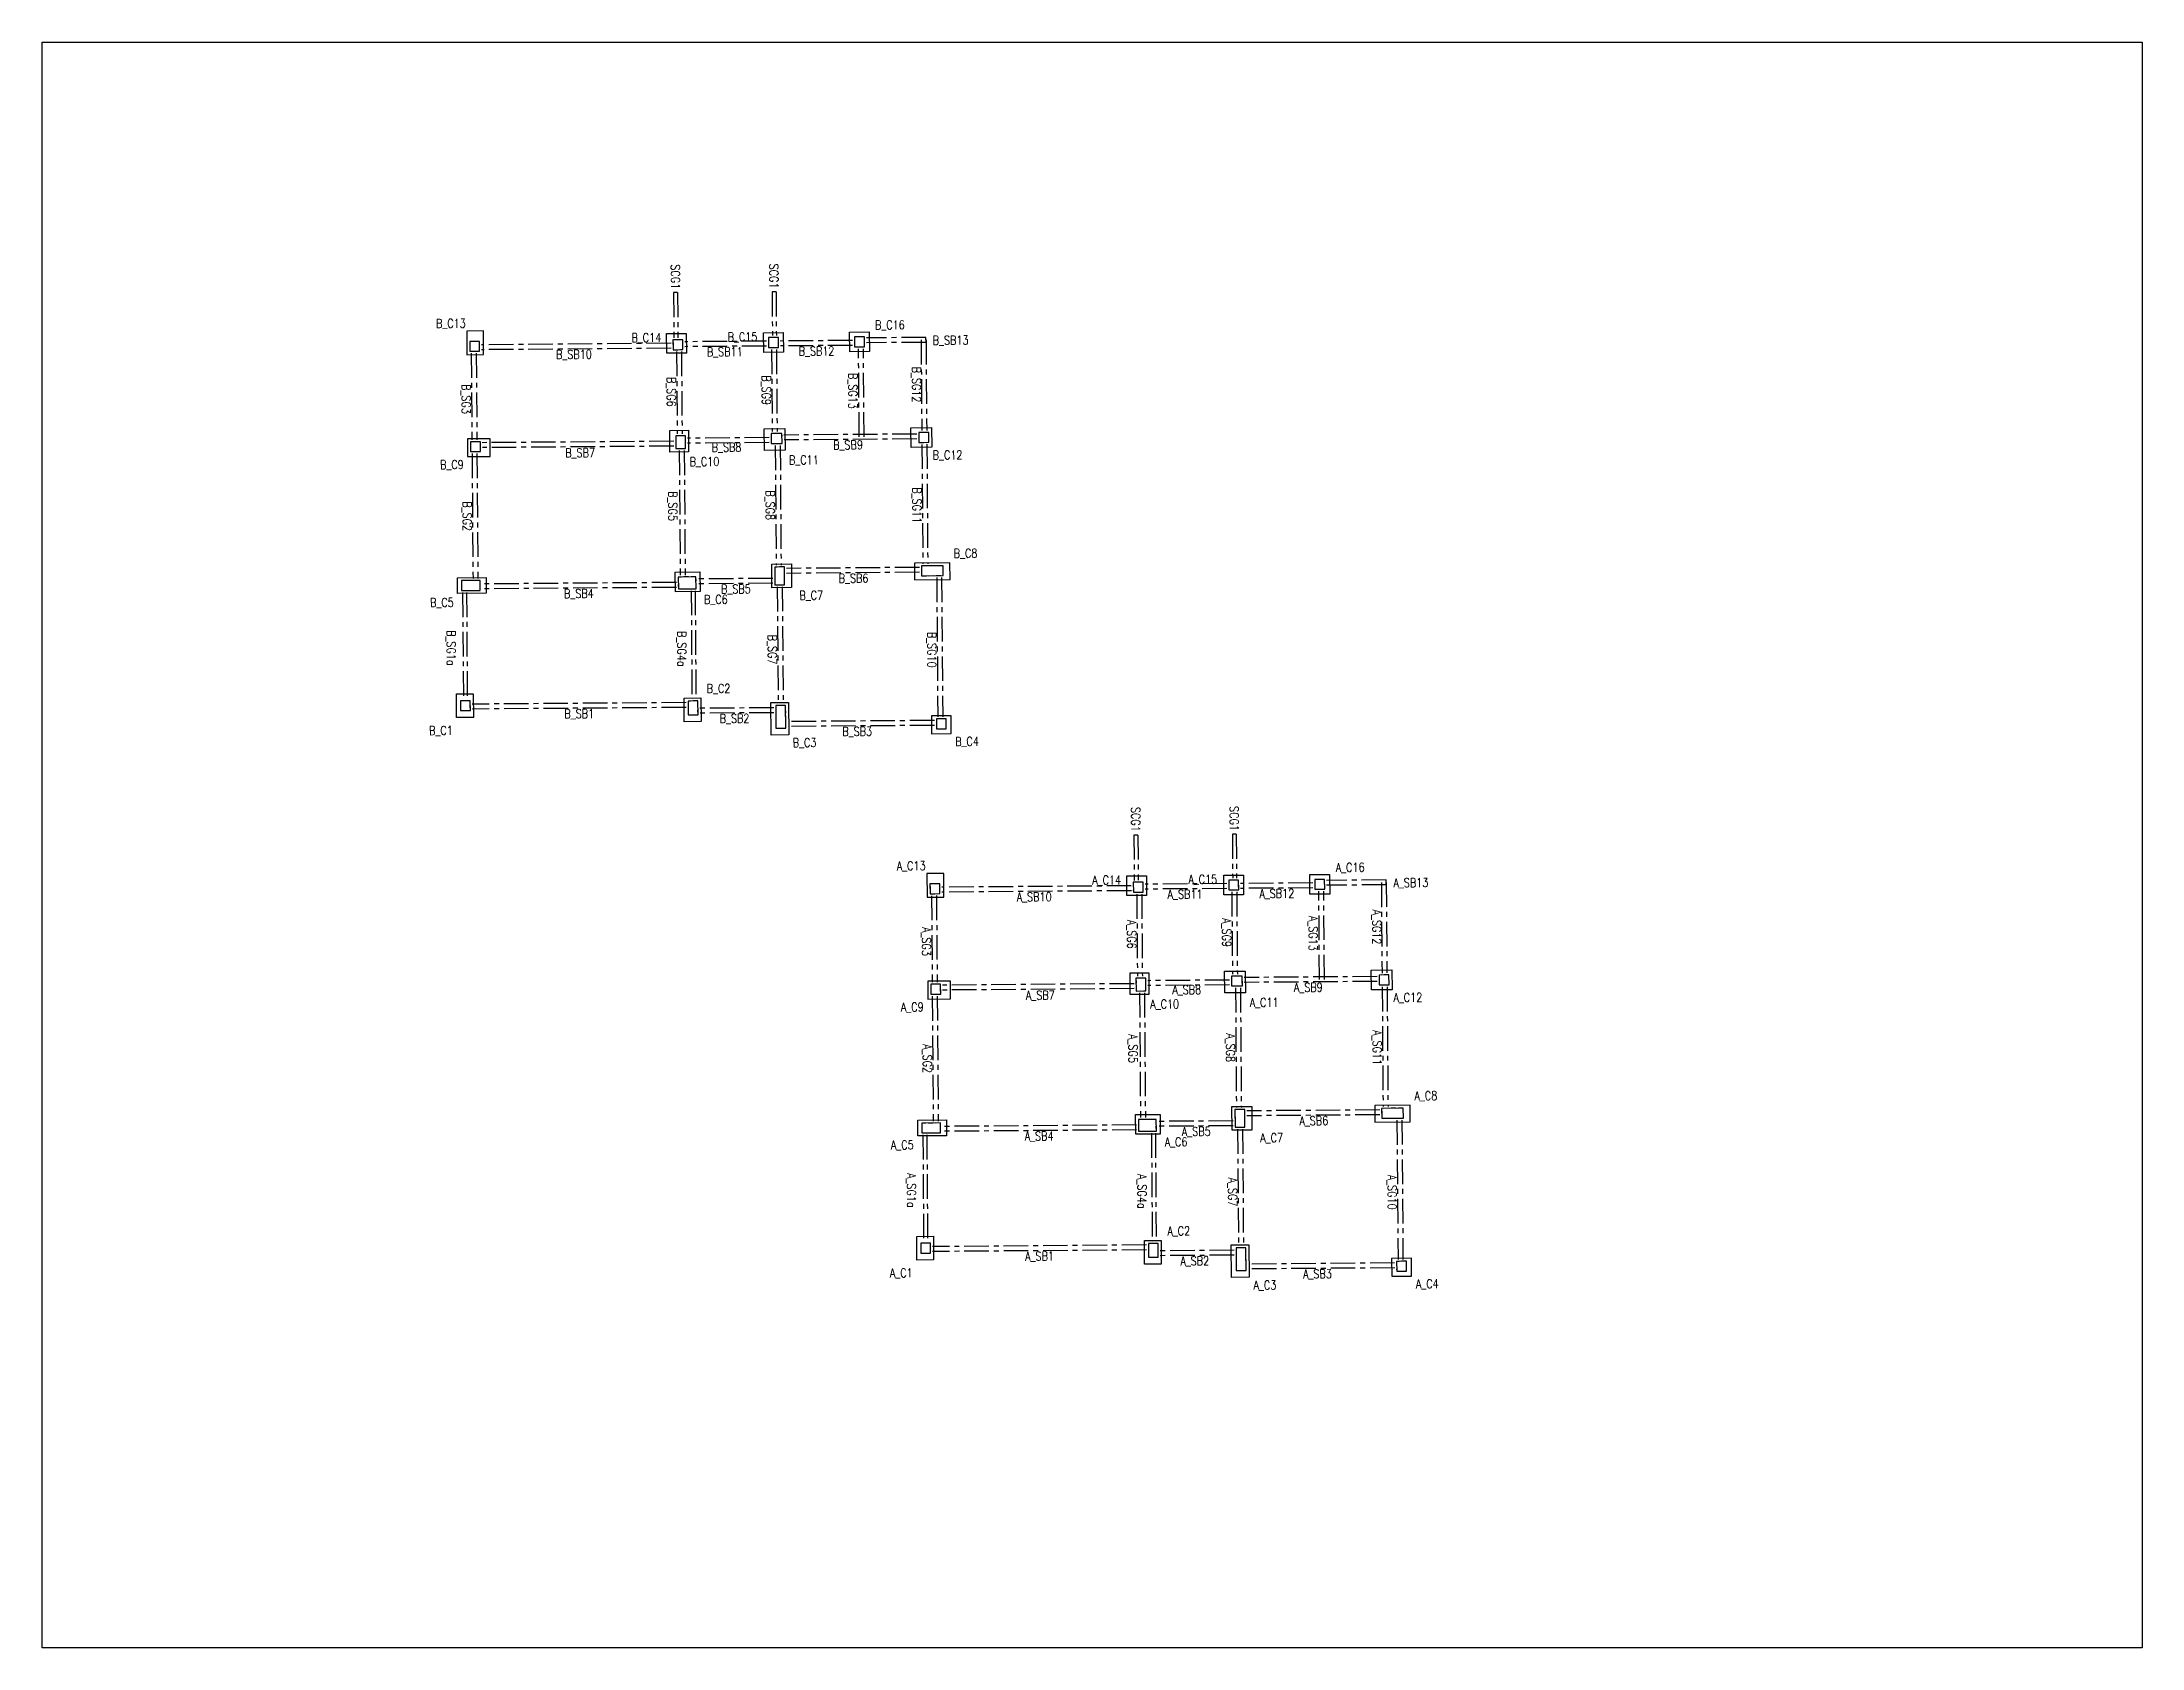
# Model space of a CAD drawing. Header units: millimetres. Extents: x 39613 to 69886, y 27475 to 191272.
# Drawn here: x 50002 to 60666, y 155650 to 163806 of the extents above; entities that cross this region are included whole.
import ezdxf
from ezdxf.enums import TextEntityAlignment as Align

# ---------------------------------------------------------------- set-up
doc = ezdxf.new("R2010")
doc.units = ezdxf.units.MM
doc.header["$LTSCALE"] = 100
doc.header["$MEASUREMENT"] = 0
doc.linetypes.add('CENTER', pattern=[2, 1.25, -0.25, 0.25, -0.25])
doc.linetypes.add('HIDDEN', pattern=[0.375, 0.25, -0.125])
for name, color, linetype in [('TC-COLUMN', 1, 'Continuous'), ('TC-TB', 2, 'Continuous'), ('TC-TC', 4, 'Continuous'), ('TC-虛鋼柱', 4, 'HIDDEN'), ('TC-鋼柱', 11, 'Continuous'), ('TC-鋼粱', 183, 'CENTER')]:
    doc.layers.add(name, color=color, linetype=linetype)
doc.styles.get("Standard").update_dxf_attribs({"font": 'txt.shx', "width": 0.8, "bigfont": 'ae.shx'})

msp = doc.modelspace()

# ---------------------------------------------------------------- texts
at = {"layer": 'TC-TB', "width": 0.8}
for s, rotation, p in [('SCG1', 270.440027, (53218.52, 162613.25)), ('SCG1', 270.440027, (53718.57, 162617.09)), ('B_SB10', 0.440027, (52702.86, 162219.26)), ('B_SB11', 0.440027, (53468.98, 162232.64)), ('B_SB12', 0.440027, (53934.94, 162236.22)), ('B_SB13', 0.440027, (54615.98, 162291.45)), ('B_SG9', 270, (53680.39, 162038.01)), ('B_SG13', 270, (54119.95, 162033.78)), ('B_SG12', 270, (54442.67, 162066.35)), ('B_SG3', 270, (52155.92, 161992.71)), ('B_SG6', 270, (53197.98, 162029.56)), ('B_SB9', 0.440027, (54095, 161759.72)), ('B_SB7', 0.440027, (52734.23, 161719.8)), ('B_SB8', 0.440027, (53477.65, 161747.83)), ('B_SG2', 270, (52160.49, 161397.98)), ('B_SG5', 270, (53205.02, 161449.34)), ('B_SG8', 270, (53700, 161453.14)), ('B_SG11', 270, (54444.88, 161453.75)), ('B_SB5', 0.440027, (53525.76, 161028.04)), ('B_SB6', 0.440027, (54122.86, 161082.62)), ('B_SB4', 0.440027, (52727.92, 161004.92)), ('B_SG1a', 270, (52079.52, 160728.65)), ('B_SG4a', 270, (53250.59, 160723.92)), ('B_SG7', 270, (53710.77, 160720.49)), ('B_SG10', 270, (54520.66, 160719.42)), ('B_SB1', 0.440027, (52730.11, 160394.91)), ('B_SB2', 0.440027, (53518.38, 160370.97)), ('B_SB3', 0.440027, (54141.4, 160304.95)), ('SCG1', 270.440027, (55555.95, 159858.62)), ('SCG1', 270.440027, (56056, 159862.46)), ('A_SB13', 0.440027, (56953.41, 159536.82)), ('A_SB10', 0.440027, (55040.29, 159464.63)), ('A_SB11', 0.440027, (55806.41, 159478.01)), ('A_SB12', 0.440027, (56272.37, 159481.59)), ('A_SG6', 270, (55535.41, 159274.93)), ('A_SG9', 270, (56017.82, 159283.38)), ('A_SG13', 270, (56457.38, 159279.15)), ('A_SG12', 270, (56780.1, 159311.72)), ('A_SG3', 270, (54493.35, 159238.08)), ('A_SB8', 0.440027, (55815.08, 158993.2)), ('A_SB9', 0.440027, (56432.43, 159005.09)), ('A_SB7', 0.440027, (55071.66, 158965.17)), ('A_SG2', 270, (54497.92, 158643.35)), ('A_SG5', 270, (55542.45, 158694.71)), ('A_SG8', 270, (56037.44, 158698.51)), ('A_SG11', 270, (56782.31, 158699.12)), ('A_SB4', 0.440027, (55065.35, 158250.29)), ('A_SB5', 0.440027, (55863.19, 158273.41)), ('A_SB6', 0.440027, (56460.29, 158327.99)), ('A_SG1a', 270, (54416.95, 157974.02)), ('A_SG4a', 270, (55588.02, 157969.29)), ('A_SG10', 270, (56858.09, 157964.79)), ('A_SG7', 270, (56048.2, 157965.86)), ('A_SB1', 0.440027, (55067.54, 157640.28)), ('A_SB2', 0.440027, (55855.81, 157616.34)), ('A_SB3', 0.440027, (56478.83, 157550.32))]:
    msp.add_text(s, height=45, rotation=rotation, dxfattribs=at).set_placement(p, align=Align.MIDDLE_CENTER)
at = {"layer": 'TC-TC', "width": 0.8}
for s, p in [('B_C13', (52077.97, 162376.97)), ('B_C14', (53070.89, 162304.59)), ('B_C15', (53558.93, 162308.34)), ('B_C16', (54307.38, 162369.09)), ('B_C9', (52083.48, 161659.8)), ('B_C10', (53365.79, 161674.83)), ('B_C11', (53870.57, 161683.21)), ('B_C12', (54600.43, 161708.6)), ('B_C8', (54691.9, 161209.5)), ('B_C5', (52032.75, 160959.58)), ('B_C6', (53423.67, 160975.26)), ('B_C7', (53908.52, 160995.98)), ('B_C2', (53437.14, 160522.84)), ('B_C1', (52027.74, 160309.46)), ('B_C3', (53874.4, 160247.89)), ('B_C4', (54699.24, 160254.23)), ('A_C13', (54415.4, 159622.33)), ('A_C14', (55408.32, 159549.96)), ('A_C15', (55896.36, 159553.71)), ('A_C16', (56644.81, 159614.46)), ('A_C9', (54420.91, 158905.17)), ('A_C10', (55703.22, 158920.2)), ('A_C11', (56208, 158928.58)), ('A_C12', (56937.86, 158953.97)), ('A_C8', (57029.33, 158454.87)), ('A_C7', (56245.95, 158241.35)), ('A_C5', (54370.18, 158204.95)), ('A_C6', (55761.1, 158220.63)), ('A_C2', (55774.57, 157768.21)), ('A_C1', (54365.17, 157554.83)), ('A_C4', (57036.67, 157499.6)), ('A_C3', (56211.83, 157493.26))]:
    msp.add_text(s, height=45, rotation=0.440027, dxfattribs=at).set_placement(p, align=Align.MIDDLE_CENTER)

# ---------------------------------------------------------------- linework, layer by layer
at = {"layer": 'Defpoints'}
msp.add_lwpolyline([(60666.19, 163805.7), (60666.19, 155650.34), (50001.56, 155650.34), (50001.56, 163805.7)], close=True, dxfattribs=at)
at = {"layer": 'TC-COLUMN'}
for points in [[(52244.19, 162218.24), (52243.27, 162338.23), (52158.27, 162337.58), (52159.19, 162217.58)], [(53273.23, 162326.14), (53274, 162226.15), (53174, 162225.38), (53173.23, 162325.38)], [(53665.78, 162329.16), (53765.77, 162329.93), (53766.54, 162229.93), (53666.54, 162229.16)], [(54102.65, 162332.51), (54202.65, 162333.28), (54203.42, 162233.28), (54103.42, 162232.52)], [(52163.17, 161700.41), (52278.16, 161701.3), (52277.47, 161791.29), (52162.47, 161790.41)], [(53285.41, 161724.22), (53190.41, 161723.49), (53189.57, 161833.49), (53284.57, 161834.22)], [(53775.19, 161732.48), (53670.19, 161731.67), (53669.35, 161841.67), (53774.35, 161842.48)], [(54414.36, 161847.17), (54519.35, 161847.98), (54520.12, 161747.98), (54415.12, 161747.17)], [(53807.3, 161155.21), (53808.22, 161035.21), (53708.22, 161034.45), (53707.3, 161154.44)], [(54432.28, 161160), (54432.93, 161075.01), (54612.92, 161076.4), (54612.27, 161161.39)], [(52111.78, 161085.19), (52256.78, 161086.3), (52257.39, 161006.3), (52112.4, 161005.19)], [(53217.6, 161113.68), (53342.59, 161114.64), (53343.36, 161014.64), (53218.37, 161013.68)], [(52192.23, 160375.72), (52107.24, 160375.07), (52106.32, 160495.06), (52191.31, 160495.72)], [(53348.43, 160354.66), (53263.43, 160354.01), (53262.51, 160474.01), (53347.51, 160474.66)], [(53702.83, 160451.58), (53792.83, 160452.27), (53794.1, 160287.28), (53704.1, 160286.59)], [(54618.93, 160293.92), (54618.24, 160383.92), (54518.25, 160383.15), (54518.94, 160293.15)], [(54581.62, 159463.61), (54580.7, 159583.6), (54495.7, 159582.95), (54496.62, 159462.95)], [(55610.66, 159571.51), (55611.43, 159471.52), (55511.43, 159470.75), (55510.66, 159570.74)], [(56003.21, 159574.53), (56103.2, 159575.3), (56103.97, 159475.3), (56003.97, 159474.53)], [(56440.08, 159577.88), (56540.08, 159578.65), (56540.85, 159478.65), (56440.85, 159477.89)], [(54500.6, 158945.78), (54615.59, 158946.67), (54614.9, 159036.66), (54499.91, 159035.78)], [(55622.84, 158969.59), (55527.84, 158968.86), (55527, 159078.86), (55622, 159079.59)], [(56112.62, 158977.85), (56007.62, 158977.04), (56006.78, 159087.04), (56111.78, 159087.85)], [(56751.79, 159092.54), (56856.78, 159093.35), (56857.55, 158993.35), (56752.56, 158992.54)], [(56144.73, 158400.58), (56145.65, 158280.58), (56045.65, 158279.82), (56044.73, 158399.81)], [(56769.71, 158405.37), (56770.36, 158320.37), (56950.35, 158321.77), (56949.7, 158406.76)], [(54449.21, 158330.56), (54594.21, 158331.67), (54594.82, 158251.67), (54449.83, 158250.56)], [(55555.03, 158359.05), (55680.02, 158360.01), (55680.79, 158260.01), (55555.8, 158259.05)], [(54529.67, 157621.09), (54444.67, 157620.44), (54443.75, 157740.43), (54528.74, 157741.09)], [(55685.86, 157600.03), (55600.86, 157599.38), (55599.94, 157719.38), (55684.94, 157720.03)], [(56040.26, 157696.95), (56130.26, 157697.64), (56131.53, 157532.65), (56041.53, 157531.96)], [(56956.36, 157539.29), (56955.67, 157629.29), (56855.68, 157628.52), (56856.37, 157538.52)]]:
    msp.add_lwpolyline(points, close=True, dxfattribs=at)
at = {"layer": 'TC-虛鋼柱'}
for points in [[(52174.06, 162235.2), (52224.06, 162235.58), (52223.67, 162285.58), (52173.68, 162285.2)], [(53206.36, 162243.13), (53256.36, 162243.51), (53255.98, 162293.51), (53205.98, 162293.13)], [(53691.35, 162254.35), (53741.35, 162254.74), (53740.97, 162304.73), (53690.97, 162304.35)], [(54128.23, 162257.71), (54178.23, 162258.09), (54177.84, 162308.09), (54127.85, 162307.71)], [(53220.28, 161741.22), (53270.28, 161741.6), (53269.78, 161806.6), (53219.78, 161806.22)], [(53704.92, 161766.94), (53759.92, 161767.36), (53759.54, 161817.36), (53704.54, 161816.94)], [(54454.93, 161772.48), (54504.93, 161772.86), (54504.55, 161822.86), (54454.55, 161822.48)], [(52177.97, 161725.53), (52227.97, 161725.91), (52227.59, 161775.91), (52177.59, 161775.53)], [(54577.77, 161096.11), (54577.39, 161146.11), (54467.39, 161145.27), (54467.78, 161095.27)], [(52132.28, 161020.34), (52227.28, 161021.07), (52226.9, 161071.07), (52131.9, 161070.34)], [(53233.25, 161028.8), (53323.25, 161029.49), (53322.79, 161089.49), (53232.79, 161088.8)], [(53723.1, 161049.56), (53773.1, 161049.94), (53772.41, 161139.94), (53722.41, 161139.56)], [(52126.97, 160410.22), (52176.97, 160410.6), (52176.58, 160460.6), (52126.58, 160460.22)], [(53283.16, 160389.16), (53333.16, 160389.55), (53332.62, 160459.54), (53282.63, 160459.16)], [(53728.83, 160321.77), (53778.83, 160322.15), (53777.95, 160437.15), (53727.95, 160436.76)], [(54543.74, 160318.34), (54593.74, 160318.73), (54593.36, 160368.72), (54543.36, 160368.34)], [(56028.78, 159499.72), (56078.78, 159500.11), (56078.4, 159550.1), (56028.4, 159549.72)], [(56465.66, 159503.08), (56515.66, 159503.46), (56515.27, 159553.46), (56465.28, 159553.08)], [(54511.49, 159480.57), (54561.49, 159480.95), (54561.1, 159530.95), (54511.11, 159530.57)], [(55543.79, 159488.5), (55593.79, 159488.88), (55593.41, 159538.88), (55543.41, 159538.5)], [(54515.4, 158970.9), (54565.4, 158971.28), (54565.02, 159021.28), (54515.02, 159020.9)], [(55557.71, 158986.59), (55607.71, 158986.97), (55607.21, 159051.97), (55557.21, 159051.59)], [(56042.35, 159012.31), (56097.35, 159012.73), (56096.97, 159062.73), (56041.97, 159062.31)], [(56792.36, 159017.85), (56842.36, 159018.23), (56841.98, 159068.23), (56791.98, 159067.85)], [(56060.54, 158294.93), (56110.53, 158295.31), (56109.84, 158385.31), (56059.84, 158384.93)], [(56915.2, 158341.48), (56914.82, 158391.48), (56804.82, 158390.64), (56805.21, 158340.64)], [(54469.71, 158265.71), (54564.71, 158266.44), (54564.33, 158316.44), (54469.33, 158315.71)], [(55570.68, 158274.17), (55660.68, 158274.86), (55660.22, 158334.86), (55570.22, 158334.17)], [(54464.4, 157655.59), (54514.4, 157655.97), (54514.01, 157705.97), (54464.01, 157705.59)], [(55620.59, 157634.53), (55670.59, 157634.92), (55670.05, 157704.91), (55620.06, 157704.53)], [(56066.26, 157567.14), (56116.26, 157567.52), (56115.38, 157682.52), (56065.38, 157682.13)], [(56881.17, 157563.71), (56931.17, 157564.1), (56930.79, 157614.09), (56880.79, 157613.71)]]:
    msp.add_lwpolyline(points, close=True, dxfattribs=at)
at = {"layer": 'TC-鋼柱'}
for points in [[(52174.06, 162235.2), (52224.06, 162235.58), (52223.67, 162285.58), (52173.68, 162285.2)], [(53206.36, 162243.13), (53256.36, 162243.51), (53255.98, 162293.51), (53205.98, 162293.13)], [(53691.35, 162254.35), (53741.35, 162254.74), (53740.97, 162304.73), (53690.97, 162304.35)], [(54128.23, 162257.71), (54178.23, 162258.09), (54177.84, 162308.09), (54127.85, 162307.71)], [(53220.28, 161741.22), (53270.28, 161741.6), (53269.78, 161806.6), (53219.78, 161806.22)], [(53704.92, 161766.94), (53759.92, 161767.36), (53759.54, 161817.36), (53704.54, 161816.94)], [(54454.93, 161772.48), (54504.93, 161772.86), (54504.55, 161822.86), (54454.55, 161822.48)], [(52177.97, 161725.53), (52227.97, 161725.91), (52227.59, 161775.91), (52177.59, 161775.53)], [(54577.77, 161096.11), (54577.39, 161146.11), (54467.39, 161145.27), (54467.78, 161095.27)], [(52132.28, 161020.34), (52227.28, 161021.07), (52226.9, 161071.07), (52131.9, 161070.34)], [(53233.25, 161028.8), (53323.25, 161029.49), (53322.79, 161089.49), (53232.79, 161088.8)], [(53723.1, 161049.56), (53773.1, 161049.94), (53772.41, 161139.94), (53722.41, 161139.56)], [(52126.97, 160410.22), (52176.97, 160410.6), (52176.58, 160460.6), (52126.58, 160460.22)], [(53283.16, 160389.16), (53333.16, 160389.55), (53332.62, 160459.54), (53282.63, 160459.16)], [(53728.83, 160321.77), (53778.83, 160322.15), (53777.95, 160437.15), (53727.95, 160436.76)], [(54543.74, 160318.34), (54593.74, 160318.73), (54593.36, 160368.72), (54543.36, 160368.34)], [(56028.78, 159499.72), (56078.78, 159500.11), (56078.4, 159550.1), (56028.4, 159549.72)], [(56465.66, 159503.08), (56515.66, 159503.46), (56515.27, 159553.46), (56465.28, 159553.08)], [(54511.49, 159480.57), (54561.49, 159480.95), (54561.1, 159530.95), (54511.11, 159530.57)], [(55543.79, 159488.5), (55593.79, 159488.88), (55593.41, 159538.88), (55543.41, 159538.5)], [(54515.4, 158970.9), (54565.4, 158971.28), (54565.02, 159021.28), (54515.02, 159020.9)], [(55557.71, 158986.59), (55607.71, 158986.97), (55607.21, 159051.97), (55557.21, 159051.59)], [(56042.35, 159012.31), (56097.35, 159012.73), (56096.97, 159062.73), (56041.97, 159062.31)], [(56792.36, 159017.85), (56842.36, 159018.23), (56841.98, 159068.23), (56791.98, 159067.85)], [(56060.54, 158294.93), (56110.53, 158295.31), (56109.84, 158385.31), (56059.84, 158384.93)], [(56915.2, 158341.48), (56914.82, 158391.48), (56804.82, 158390.64), (56805.21, 158340.64)], [(54469.71, 158265.71), (54564.71, 158266.44), (54564.33, 158316.44), (54469.33, 158315.71)], [(55570.68, 158274.17), (55660.68, 158274.86), (55660.22, 158334.86), (55570.22, 158334.17)], [(54464.4, 157655.59), (54514.4, 157655.97), (54514.01, 157705.97), (54464.01, 157705.59)], [(55620.59, 157634.53), (55670.59, 157634.92), (55670.05, 157704.91), (55620.06, 157704.53)], [(56066.26, 157567.14), (56116.26, 157567.52), (56115.38, 157682.52), (56065.38, 157682.13)], [(56881.17, 157563.71), (56931.17, 157564.1), (56930.79, 157614.09), (56880.79, 157613.71)]]:
    msp.add_lwpolyline(points, close=True, dxfattribs=at)
at = {"layer": 'TC-鋼粱'}
for p, q in [((53229.13, 162533.33), (53209.14, 162533.17)), ((53209.14, 162533.17), (53210.9, 162303.16)), ((53229.13, 162533.33), (53230.9, 162303.32)), ((53729.18, 162537.17), (53709.18, 162537.02)), ((53709.18, 162537.02), (53710.89, 162314.5)), ((53729.18, 162537.17), (53730.89, 162314.66)), ((52181.64, 162225.26), (52185.01, 161785.58)), ((52206.64, 162225.45), (52210.01, 161785.78)), ((53196.11, 162275.55), (52233.81, 162268.16)), ((53196.31, 162250.55), (52234, 162243.16)), ((53223.91, 162233.26), (53227.12, 161816.27)), ((53248.91, 162233.45), (53252.12, 161816.47)), ((53681.1, 162286.77), (53266.05, 162283.59)), ((53681.29, 162261.77), (53266.25, 162258.59)), ((53706.43, 162244.47), (53709.63, 161826.98)), ((53731.43, 162244.66), (53734.63, 161827.17)), ((54117.98, 162290.13), (53751.1, 162287.31)), ((54118.17, 162265.13), (53751.29, 162262.31)), ((54151.74, 161800.15), (54148.31, 162247.86)), ((54176.74, 161800.35), (54173.31, 162248.05)), ((54490.84, 162305.49), (54187.88, 162303.17)), ((54491.03, 162280.49), (54188.07, 162278.17)), ((54465.94, 162292.8), (54469.47, 161832.59)), ((54491.03, 162280.49), (54490.84, 162305.49)), ((54490.94, 162292.99), (54494.47, 161832.79)), ((53694.69, 161796.86), (53279.88, 161793.68)), ((54444.61, 161814.9), (53769.6, 161809.72)), ((54444.8, 161789.9), (53769.79, 161784.72)), ((52185.55, 161715.59), (52190.43, 161080.79)), ((52210.55, 161715.78), (52215.42, 161080.98)), ((53209.99, 161778.45), (52237.63, 161770.99)), ((53210.18, 161753.46), (52237.82, 161745.99)), ((53237.85, 161731.35), (53242.71, 161098.87)), ((53262.85, 161731.55), (53267.71, 161099.06)), ((53694.89, 161771.87), (53280.07, 161768.68)), ((53725.17, 161757.1), (53729.84, 161149.61)), ((53750.17, 161757.29), (53754.84, 161149.81)), ((54470.01, 161762.6), (54474.67, 161155.32)), ((54495.01, 161762.79), (54499.67, 161155.52)), ((53223, 161061.22), (52237.03, 161053.65)), ((53223.19, 161036.22), (52237.22, 161028.65)), ((53712.86, 161081.98), (53332.87, 161079.06)), ((53713.05, 161056.98), (53333.06, 161054.06)), ((53735.82, 161039.52), (53740.37, 160446.86)), ((53760.82, 161039.71), (53765.37, 160447.05)), ((54457.45, 161137.69), (53782.47, 161132.51)), ((54457.64, 161112.69), (53782.66, 161107.51)), ((54545.35, 161085.86), (54550.78, 160378.4)), ((54570.35, 161086.06), (54575.78, 160378.59)), ((52137.36, 161010.38), (52141.51, 160470.33)), ((52157.36, 161010.53), (52161.51, 160470.49)), ((53298.32, 161019.3), (53302.55, 160469.31)), ((53318.32, 161019.45), (53322.55, 160469.47)), ((53272.68, 160451.58), (52186.72, 160443.24)), ((53272.88, 160426.59), (52186.91, 160418.24)), ((53718.04, 160425), (53342.91, 160422.12)), ((53718.23, 160400), (53343.1, 160397.12)), ((54533.42, 160360.46), (53788.58, 160354.74)), ((54533.61, 160335.46), (53788.77, 160329.74)), ((55566.57, 159778.7), (55546.57, 159778.54)), ((55546.57, 159778.54), (55548.33, 159548.53)), ((55566.57, 159778.7), (55568.33, 159548.69)), ((56066.61, 159782.54), (56046.61, 159782.38)), ((56046.61, 159782.38), (56048.32, 159559.87)), ((56066.61, 159782.54), (56068.32, 159560.03)), ((56828.27, 159550.86), (56525.31, 159548.54)), ((56828.46, 159525.86), (56828.27, 159550.86)), ((54519.07, 159470.63), (54522.44, 159030.95)), ((54544.07, 159470.82), (54547.44, 159031.15)), ((55533.54, 159520.92), (54571.24, 159513.53)), ((55533.74, 159495.92), (54571.43, 159488.53)), ((55561.34, 159478.63), (55564.55, 159061.64)), ((55586.34, 159478.82), (55589.55, 159061.84)), ((56018.53, 159532.14), (55603.48, 159528.96)), ((56018.72, 159507.14), (55603.68, 159503.96)), ((56043.86, 159489.84), (56047.06, 159072.35)), ((56068.86, 159490.03), (56072.06, 159072.54)), ((56455.41, 159535.5), (56088.53, 159532.68)), ((56455.6, 159510.5), (56088.72, 159507.68)), ((56489.17, 159045.52), (56485.74, 159493.23)), ((56514.17, 159045.72), (56510.74, 159493.42)), ((56828.46, 159525.86), (56525.5, 159523.54)), ((56803.37, 159538.17), (56806.9, 159077.96)), ((56828.37, 159538.36), (56831.9, 159078.16)), ((55547.42, 159023.82), (54575.06, 159016.36)), ((56032.12, 159042.23), (55617.31, 159039.05)), ((56032.32, 159017.24), (55617.5, 159014.05)), ((56782.04, 159060.27), (56107.03, 159055.09)), ((56782.23, 159035.27), (56107.22, 159030.09)), ((54522.98, 158960.96), (54527.86, 158326.16)), ((54547.98, 158961.15), (54552.85, 158326.35)), ((55547.61, 158998.83), (54575.25, 158991.36)), ((55575.28, 158976.72), (55580.14, 158344.24)), ((55600.28, 158976.92), (55605.14, 158344.43)), ((56062.6, 159002.47), (56067.27, 158394.98)), ((56087.6, 159002.66), (56092.27, 158395.18)), ((56807.44, 159007.97), (56812.1, 158400.69)), ((56832.44, 159008.16), (56837.1, 158400.89)), ((56794.88, 158383.06), (56119.9, 158377.88)), ((55560.43, 158306.59), (54574.46, 158299.02)), ((55560.62, 158281.59), (54574.65, 158274.02)), ((55635.76, 158264.67), (55639.98, 157714.68)), ((55655.75, 158264.82), (55659.98, 157714.84)), ((56050.29, 158327.35), (55670.3, 158324.43)), ((56050.48, 158302.35), (55670.49, 158299.43)), ((56073.25, 158284.89), (56077.8, 157692.23)), ((56098.25, 158285.08), (56102.8, 157692.42)), ((56795.07, 158358.06), (56120.09, 158352.88)), ((56882.78, 158331.23), (56888.21, 157623.77)), ((56907.78, 158331.43), (56913.21, 157623.96)), ((54474.79, 158255.75), (54478.94, 157715.7)), ((54494.79, 158255.9), (54498.94, 157715.86)), ((55610.11, 157696.95), (54524.15, 157688.61)), ((55610.31, 157671.95), (54524.34, 157663.61)), ((56055.47, 157670.37), (55680.34, 157667.49)), ((56055.66, 157645.37), (55680.53, 157642.49)), ((56870.85, 157605.83), (56126.01, 157600.11)), ((56871.04, 157580.83), (56126.2, 157575.11))]:
    msp.add_line(p, q, dxfattribs=at)

msp.set_redraw_order([(e.dxf.handle, doc.entitydb.next_handle()) for e in msp.query("TEXT MTEXT ATTDEF DIMENSION ARC_DIMENSION")])  # texts and dimensions are drawn at this point

doc.saveas('drawing.dxf')
